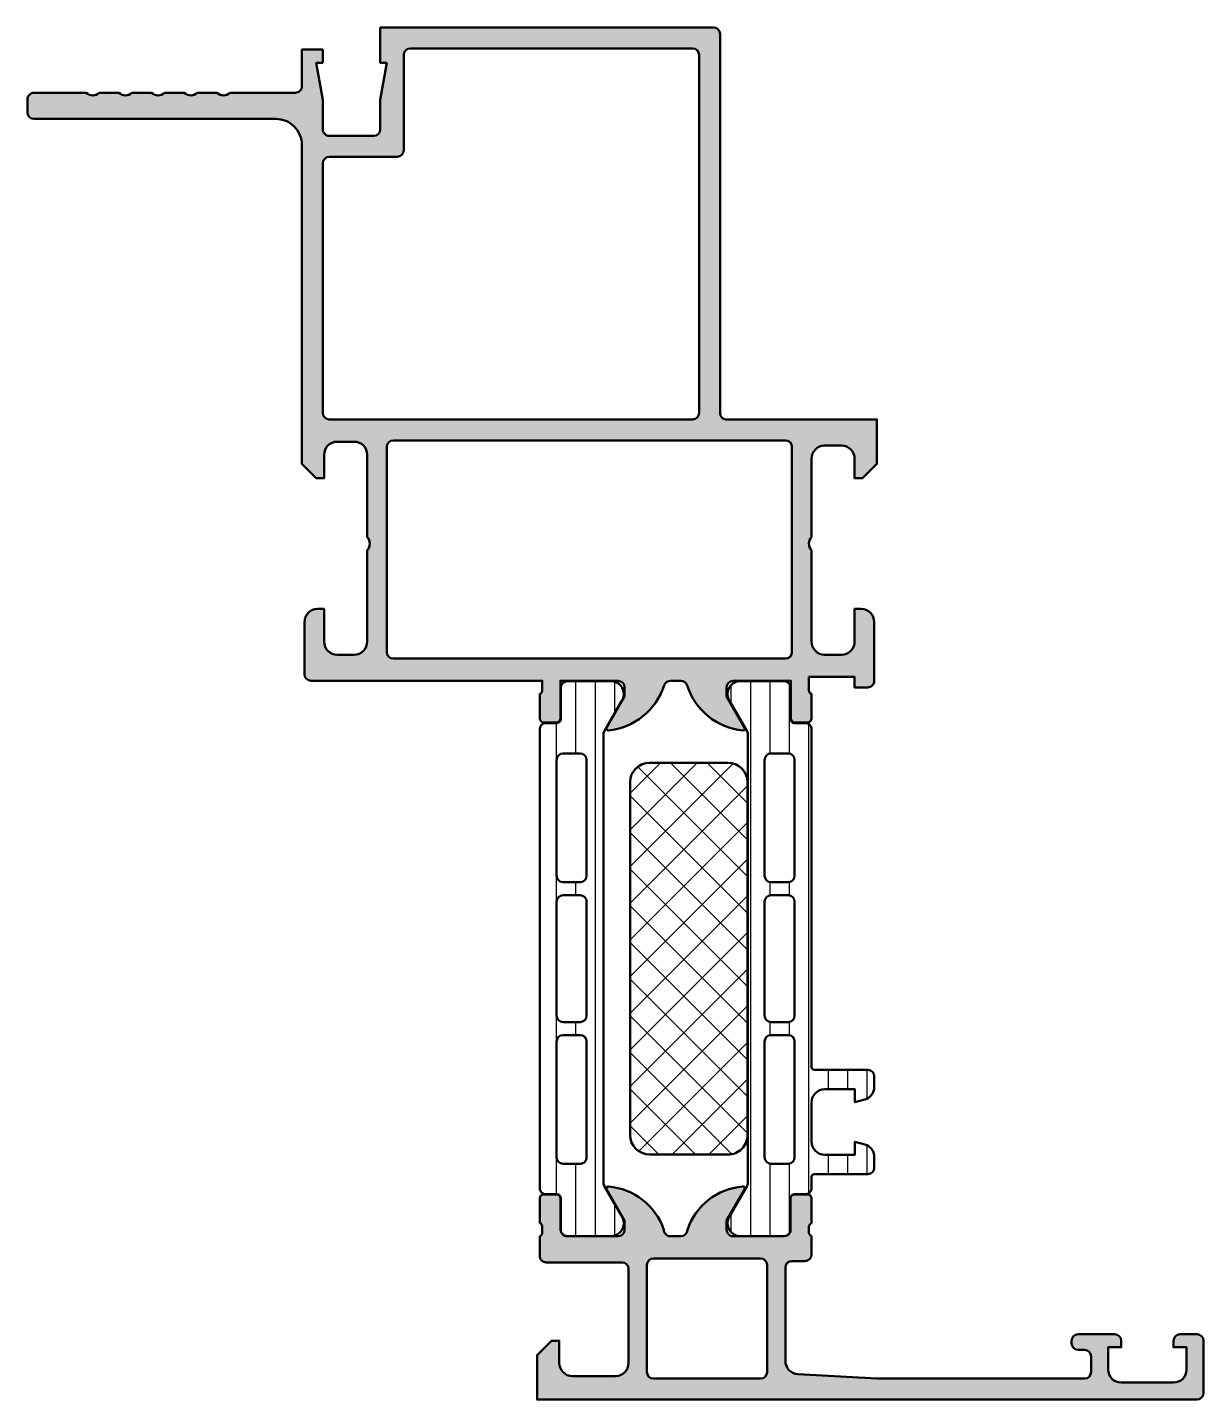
# Model space of a CAD drawing. Extents: x -39 to 51, y 0 to 105.
import ezdxf

# ---------------------------------------------------------------- set-up
doc = ezdxf.new("R2010")
doc.units = 0
for name, color, linetype, lineweight in [('0S-Alu contour', 7, 'Continuous', 50), ('0S-Alu hatch', 252, 'Continuous', 25), ('0S-Plastic contour', 254, 'Continuous', 50), ('0S-Plastic hatch', 253, 'Continuous', 25), ('0S-PT contour', 91, 'Continuous', 50), ('0S-PT hatch', 103, 'Continuous', 25)]:
    doc.layers.add(name, color=color, linetype=linetype, lineweight=lineweight)
pattern_1 = [(90, (0, 0), (-1.4859, 0), [])]

# ---------------------------------------------------------------- blocks, each defined once
blk = doc.blocks.new('389920__6310F05D_83A8_4972_8E63_F7BB10285A62_')
at = {"layer": '0S-Alu hatch'}
h = blk.add_hatch(color=256, dxfattribs=at)
edge = h.paths.add_edge_path()
edge.add_line((-12.0020595232954, 104.9964105685474), (-12.00205952329541, 102.2964105685474))
edge.add_line((-12.00205952329541, 102.2964105685474), (-11.5020595232954, 102.2964105685474))
edge.add_line((-11.5020595232954, 102.2964105685474), (-12.00205952329541, 99.46076965873857))
edge.add_line((-12.00205952329541, 99.46076965873857), (-12.0020595232954, 97.1964105685474))
edge.add_ellipse((-12.50205952329542, 97.1964105685474), major_axis=(-0.5000000000000142, 0), ratio=1, start_angle=90, end_angle=180, ccw=False)
edge.add_line((-12.50205952329542, 96.69641056854739), (-15.90205952329539, 96.6964105685474))
edge.add_ellipse((-15.90205952329539, 97.1964105685474), major_axis=(-0.5, 0), ratio=1, start_angle=0, end_angle=90.0000000000008, ccw=False)
edge.add_line((-16.40205952329539, 97.1964105685474), (-16.40205952329539, 99.4607696587386))
edge.add_line((-16.40205952329539, 99.4607696587386), (-16.90205952329539, 102.2964105685474))
edge.add_line((-16.90205952329539, 102.2964105685474), (-16.40205952329539, 102.2964105685474))
edge.add_line((-16.40205952329539, 102.2964105685474), (-16.40205952329538, 103.2964105685474))
edge.add_line((-16.40205952329538, 103.2964105685474), (-18.00205952329539, 103.2964105685474))
edge.add_line((-18.00205952329539, 103.2964105685474), (-18.00205952329538, 100.4964105685474))
edge.add_ellipse((-18.5020595232954, 100.4964105685474), major_axis=(-0.5000000000000142, 0), ratio=1, start_angle=89.9999999999992, end_angle=180, ccw=False)
edge.add_line((-18.5020595232954, 99.99641056854738), (-23.50205952329534, 99.99641056854735))
edge.add_ellipse((-24.00205952329539, 100.52143752254), major_axis=(-0.7250195186468604, 0), ratio=1, start_angle=46.39865004840931, end_angle=133.6013499515908, ccw=False)
edge.add_line((-24.50205952329544, 99.99641056854735), (-26.0020595232954, 99.9964105685473))
edge.add_ellipse((-26.5020595232954, 100.52143752254), major_axis=(-0.7250195186468056, 0), ratio=1, start_angle=46.39865004840709, end_angle=133.6013499515896, ccw=False)
edge.add_line((-27.00205952329543, 99.99641056854735), (-28.50205952329539, 99.9964105685473))
edge.add_ellipse((-29.00205952329539, 100.52143752254), major_axis=(-0.7250195186468056, 0), ratio=1, start_angle=46.39865004840709, end_angle=133.6013499515896, ccw=False)
edge.add_line((-29.50205952329542, 99.99641056854735), (-31.0020595232954, 99.9964105685473))
edge.add_ellipse((-31.5020595232954, 100.5214375225399), major_axis=(-0.7250195186467849, 0), ratio=1, start_angle=46.39865004840891, end_angle=133.6013499515911, ccw=False)
edge.add_line((-32.0020595232954, 99.9964105685473), (-33.5020595232954, 99.9964105685473))
edge.add_ellipse((-34.0020595232954, 100.5214375225399), major_axis=(-0.7250195186467849, 0), ratio=1, start_angle=46.39865004840891, end_angle=133.6013499515911, ccw=False)
edge.add_line((-34.5020595232954, 99.9964105685473), (-38.50205952329537, 99.9964105685473))
edge.add_arc((-38.50205952329539, 99.49641056854728), 0.5000000000000285, 89.99999999999837, 180)
edge.add_line((-39.00205952329542, 99.49641056854728), (-39.00205952329539, 98.49641056854729))
edge.add_arc((-38.50205952329539, 98.49641056854729), 0.5, 180, 269.9999999999984)
edge.add_line((-38.5020595232954, 97.99641056854728), (-20.00205952329541, 97.99641056854738))
edge.add_ellipse((-20.0020595232954, 95.99641056854736), major_axis=(-2, 0), ratio=1, start_angle=180, end_angle=270.0000000000004, ccw=False)
edge.add_line((-18.00205952329539, 95.99641056854736), (-18.00205952329538, 71.59641056854748))
edge.add_line((-18.00205952329538, 71.59641056854748), (-16.90205952329537, 70.49641056854747))
edge.add_line((-16.90205952329537, 70.49641056854747), (-16.30205952329536, 70.49641056854747))
edge.add_line((-16.30205952329536, 70.49641056854747), (-16.3020595232954, 72.29641056854737))
edge.add_ellipse((-15.3020595232954, 72.2964105685474), major_axis=(-1, 0), ratio=1, start_angle=270, end_angle=360, ccw=False)
edge.add_line((-15.3020595232954, 73.2964105685474), (-14.0020595232954, 73.2964105685474))
edge.add_ellipse((-14.00205952329539, 72.2964105685474), major_axis=(-1, 0), ratio=1, start_angle=180, end_angle=270.0000000000004, ccw=False)
edge.add_line((-13.00205952329539, 72.2964105685474), (-13.00205952329539, 65.99641056854747))
edge.add_ellipse((-13.52705952329539, 65.49641056854747), major_axis=(-0.724999999999999, 0), ratio=1, start_angle=136.3971810272964, end_angle=223.6028189727038, ccw=False)
edge.add_line((-13.00205952329539, 64.99641056854747), (-13.00205952329539, 57.99641056854747))
edge.add_ellipse((-14.00205952329539, 57.99641056854747), major_axis=(-1, 0), ratio=1, start_angle=89.9999999999996, end_angle=180, ccw=False)
edge.add_line((-14.0020595232954, 56.99641056854748), (-15.30205952329539, 56.99641056854748))
edge.add_ellipse((-15.30205952329538, 57.99641056854748), major_axis=(-1, 0), ratio=1, start_angle=0, end_angle=89.9999999999992, ccw=False)
edge.add_line((-16.30205952329538, 57.99641056854748), (-16.30205952329539, 60.49641056854747))
edge.add_line((-16.30205952329539, 60.49641056854747), (-16.80205952329538, 60.49641056854747))
edge.add_arc((-16.80205952329538, 59.49641056854748), 1, 90, 180)
edge.add_line((-17.80205952329539, 59.49641056854748), (-17.80205952329539, 55.49641056854746))
edge.add_arc((-17.30205952329538, 55.49641056854746), 0.5, 180, 270)
edge.add_line((-17.30205952329538, 54.99641056854745), (0.3978671576618318, 54.99641056854745))
edge.add_line((0.3978671576618318, 54.99641056854745), (0.3978671576618318, 54.26962756855595))
edge.add_ellipse((0.1189990620186556, 54.26396690907889), major_axis=(-0.2789255417371578, 0), ratio=1, start_angle=106.42459455535439, end_angle=181.1628700728881, ccw=False)
edge.add_line((0.1978661576618243, 53.99642356855594), (0.1978661576618279, 52.11641256854743))
edge.add_arc((0.4978661576618322, 52.11641256854743), 0.3000000000000043, 180, 270)
edge.add_line((0.4978661576618322, 51.81641256854743), (1.47784047670461, 51.81641256854743))
edge.add_arc((1.47784047670461, 52.11641256854743), 0.2999999999999971, 270, 360)
edge.add_line((1.777840476704607, 52.11641256854743), (1.777840476704614, 54.99641056854745))
edge.add_line((1.777840476704614, 54.99641056854745), (6.197940476704598, 54.99641056854745))
edge.add_ellipse((6.197940476704598, 54.49641056854744), major_axis=(-0.5, 0), ratio=1, start_angle=180, end_angle=270, ccw=False)
edge.add_line((6.697940476704598, 54.49641056854744), (6.697940476704609, 53.79641056854746))
edge.add_line((6.697940476704609, 53.79641056854746), (5.316445019082248, 51.40359024551989))
edge.add_arc((5.436060261352906, 51.33453035319575), 0.1381197846482943, 149.9999999999995, 275.6225775507939)
edge.add_arc((4.95971723553081, 56.17301943039546), 5.000000000000204, 275.6225775507933, 342.2515836439298)
edge.add_ellipse((10.19794047670461, 54.49641056854764), major_axis=(-0.4999999999997994, 0), ratio=1, start_angle=269.9999999999992, end_angle=342.25158364392917, ccw=False)
edge.add_line((10.19794047670462, 54.99641056854744), (10.99794047670461, 54.99641056854745))
edge.add_ellipse((10.99794047670461, 54.49641056854734), major_axis=(-0.5000000000000995, 0), ratio=1, start_angle=197.7484163560701, end_angle=270, ccw=False)
edge.add_arc((16.23616371787843, 56.17301943039517), 4.999999999999914, 197.7484163560702, 264.3774224492059)
edge.add_arc((15.7598206920563, 51.33453035319575), 0.1381197846482954, 264.3774224492034, 390.0000000000001)
edge.add_line((15.87943593432696, 51.40359024551989), (14.49794047670459, 53.79641056854746))
edge.add_line((14.49794047670459, 53.79641056854746), (14.49794047670459, 54.49641056854744))
edge.add_ellipse((14.99794047670459, 54.49641056854744), major_axis=(-0.5, 0), ratio=1, start_angle=270, end_angle=360, ccw=False)
edge.add_line((14.99794047670459, 54.99641056854745), (19.41794047670458, 54.99641056854743))
edge.add_line((19.41794047670458, 54.99641056854743), (19.41794047670459, 52.11641256854744))
edge.add_arc((19.71794047670458, 52.11641256854744), 0.2999999999999971, 180, 270)
edge.add_line((19.71794047670458, 51.81641256854745), (20.69791479574738, 51.81641256854745))
edge.add_arc((20.69791479574738, 52.11641256854744), 0.2999999999999971, 270, 360)
edge.add_line((20.99791479574737, 52.11641256854744), (20.99791479574737, 53.99642356855595))
edge.add_ellipse((21.07678189139055, 54.26396690907889), major_axis=(-0.278925541737153, 0), ratio=1, start_angle=-1.1628700728704757, end_angle=73.57540544464382, ccw=False)
edge.add_line((20.79791379574738, 54.26962756855587), (20.79791379574738, 55.29641056854747))
edge.add_line((20.79791379574738, 55.29641056854747), (24.29794047670463, 55.29641056854749))
edge.add_line((24.29794047670463, 55.29641056854749), (24.29794047670462, 54.49641056854748))
edge.add_line((24.29794047670462, 54.49641056854748), (25.29794047670461, 54.49641056854745))
edge.add_arc((25.29794047670462, 54.99641056854745), 0.4999999999999929, 269.9999999999984, 360)
edge.add_line((25.79794047670461, 54.99641056854745), (25.79794047670461, 59.49641056854748))
edge.add_arc((24.79794047670461, 59.49641056854748), 1.000000000000007, 0, 89.99999999999959)
edge.add_line((24.79794047670461, 60.49641056854748), (24.29794047670462, 60.49641056854747))
edge.add_line((24.29794047670462, 60.49641056854747), (24.29794047670462, 57.99641056854746))
edge.add_ellipse((23.29794047670461, 57.99641056854746), major_axis=(-1, 0), ratio=1, start_angle=90, end_angle=180, ccw=False)
edge.add_line((23.29794047670461, 56.99641056854746), (21.99794047670461, 56.99641056854748))
edge.add_ellipse((21.99794047670462, 57.99641056854747), major_axis=(-1, 0), ratio=1, start_angle=0, end_angle=89.9999999999996, ccw=False)
edge.add_line((20.99794047670462, 57.99641056854747), (20.99794047670461, 64.99641056854747))
edge.add_ellipse((21.52294047670461, 65.49641056854747), major_axis=(-0.724999999999999, 0), ratio=1, start_angle=-43.6028189727038, end_angle=43.60281897270369, ccw=False)
edge.add_line((20.99794047670461, 65.99641056854747), (20.99794047670461, 71.99641056854747))
edge.add_ellipse((21.99794047670462, 71.99641056854747), major_axis=(-1.000000000000007, 0), ratio=1, start_angle=270, end_angle=360, ccw=False)
edge.add_line((21.99794047670462, 72.99641056854747), (23.29794047670461, 72.99641056854747))
edge.add_ellipse((23.29794047670461, 71.99641056854747), major_axis=(-1, 0), ratio=1, start_angle=180, end_angle=269.9999999999996, ccw=False)
edge.add_line((24.29794047670461, 71.99641056854747), (24.29794047670462, 70.49641056854747))
edge.add_line((24.29794047670462, 70.49641056854747), (24.89794047670461, 70.49641056854747))
edge.add_line((24.89794047670461, 70.49641056854747), (25.99794047670461, 71.59641056854748))
edge.add_line((25.99794047670461, 71.59641056854748), (25.99794047670461, 74.99641056854747))
edge.add_line((25.99794047670461, 74.99641056854747), (14.4979404767046, 74.99641056854745))
edge.add_ellipse((14.4979404767046, 75.49641056854743), major_axis=(-0.4999999999999858, 0), ratio=1, start_angle=0, end_angle=90.0000000000004, ccw=False)
edge.add_line((13.99794047670462, 75.49641056854743), (13.9979404767046, 104.4964105685474))
edge.add_arc((13.49794047670461, 104.4964105685474), 0.4999999999999965, 0, 90)
edge.add_line((13.49794047670461, 104.9964105685474), (-12.0020595232954, 104.9964105685474))
edge = h.paths.add_edge_path()
edge.add_arc((-10.70205952329539, 95.5964105685474), 0.4999999999999858, 270, 360)
edge.add_line((-10.20205952329541, 95.5964105685474), (-10.20205952329539, 102.8964105685474))
edge.add_ellipse((-9.702059523295393, 102.8964105685474), major_axis=(-0.5, 0), ratio=1, start_angle=270.0000000000008, end_angle=360, ccw=False)
edge.add_line((-9.7020595232954, 103.3964105685474), (11.89794047670461, 103.3964105685474))
edge.add_ellipse((11.89794047670461, 102.8964105685474), major_axis=(-0.5, 0), ratio=1, start_angle=180, end_angle=270, ccw=False)
edge.add_line((12.39794047670461, 102.8964105685474), (12.39794047670461, 75.49641056854743))
edge.add_ellipse((11.89794047670461, 75.49641056854743), major_axis=(-0.5, 0), ratio=1, start_angle=90, end_angle=180, ccw=False)
edge.add_line((11.89794047670461, 74.99641056854743), (-15.90205952329539, 74.99641056854739))
edge.add_ellipse((-15.90205952329539, 75.49641056854738), major_axis=(-0.5, 0), ratio=1, start_angle=0, end_angle=90, ccw=False)
edge.add_line((-16.40205952329539, 75.49641056854738), (-16.40205952329539, 94.5964105685474))
edge.add_ellipse((-15.90205952329539, 94.5964105685474), major_axis=(-0.5, 0), ratio=1, start_angle=270, end_angle=360, ccw=False)
edge.add_line((-15.90205952329539, 95.09641056854741), (-10.70205952329539, 95.09641056854741))
edge = h.paths.add_edge_path()
edge.add_ellipse((-11.00205952329539, 72.8964105685474), major_axis=(-0.5, 0), ratio=1, start_angle=270, end_angle=360, ccw=False)
edge.add_line((-11.00205952329539, 73.3964105685474), (18.99794047670461, 73.39641056854745))
edge.add_ellipse((18.99794047670461, 72.89641056854745), major_axis=(-0.5, 0), ratio=1, start_angle=180, end_angle=270, ccw=False)
edge.add_line((19.49794047670461, 72.89641056854745), (19.49794047670469, 57.19641056854745))
edge.add_ellipse((18.99794047670467, 57.19641056854745), major_axis=(-0.5000000000000142, 0), ratio=1, start_angle=90.0000000000008, end_angle=180, ccw=False)
edge.add_line((18.99794047670468, 56.69641056854743), (-11.00205952329533, 56.69641056854739))
edge.add_ellipse((-11.00205952329532, 57.1964105685474), major_axis=(-0.5, 0), ratio=1, start_angle=0, end_angle=89.9999999999983, ccw=False)
edge.add_line((-11.50205952329532, 57.19641056854739), (-11.50205952329539, 72.8964105685474))
at = {"layer": '0S-Alu contour', "color": 7}
for points in [[(-12.0020595232954, 104.9964105685474), (-12.00205952329541, 102.2964105685474), (-11.5020595232954, 102.2964105685474), (-12.00205952329541, 99.46076965873857), (-12.0020595232954, 97.1964105685474)], [(13.49794047670461, 104.9964105685474), (-12.0020595232954, 104.9964105685474)], [(13.99794047670462, 75.49641056854743), (13.9979404767046, 104.4964105685474)], [(-16.40205952329539, 97.1964105685474), (-16.40205952329539, 99.4607696587386), (-16.90205952329539, 102.2964105685474), (-16.40205952329539, 102.2964105685474), (-16.40205952329538, 103.2964105685474), (-18.00205952329539, 103.2964105685474), (-18.00205952329538, 100.4964105685474)], [(-9.7020595232954, 103.3964105685474), (11.89794047670461, 103.3964105685474)], [(-10.20205952329541, 95.5964105685474), (-10.20205952329539, 102.8964105685474)], [(12.39794047670461, 102.8964105685474), (12.39794047670461, 75.49641056854743)], [(-34.5020595232954, 99.9964105685473), (-38.50205952329537, 99.9964105685473)], [(-32.0020595232954, 99.9964105685473), (-33.5020595232954, 99.9964105685473)], [(-29.50205952329542, 99.99641056854735), (-31.0020595232954, 99.9964105685473)], [(-27.00205952329543, 99.99641056854735), (-28.50205952329539, 99.9964105685473)], [(-24.50205952329544, 99.99641056854735), (-26.0020595232954, 99.9964105685473)], [(-18.5020595232954, 99.99641056854738), (-23.50205952329534, 99.99641056854735)], [(-39.00205952329542, 99.49641056854728), (-39.00205952329539, 98.49641056854729)], [(-38.5020595232954, 97.99641056854728), (-20.00205952329541, 97.99641056854738)], [(-12.50205952329542, 96.69641056854739), (-15.90205952329539, 96.6964105685474)], [(-18.00205952329539, 95.99641056854736), (-18.00205952329538, 71.59641056854748), (-16.90205952329537, 70.49641056854747), (-16.30205952329536, 70.49641056854747), (-16.3020595232954, 72.29641056854737)], [(-16.40205952329539, 75.49641056854738), (-16.40205952329539, 94.5964105685474)], [(-15.90205952329539, 95.09641056854741), (-10.70205952329539, 95.09641056854741)], [(11.89794047670461, 74.99641056854743), (-15.90205952329539, 74.99641056854739)], [(24.29794047670461, 71.99641056854747), (24.29794047670462, 70.49641056854747), (24.89794047670461, 70.49641056854747), (25.99794047670461, 71.59641056854748), (25.99794047670461, 74.99641056854747), (14.4979404767046, 74.99641056854745)], [(-15.3020595232954, 73.2964105685474), (-14.0020595232954, 73.2964105685474)], [(-11.50205952329532, 57.19641056854739), (-11.50205952329539, 72.8964105685474)], [(-11.00205952329539, 73.3964105685474), (18.99794047670461, 73.39641056854745)], [(19.49794047670461, 72.89641056854745), (19.49794047670469, 57.19641056854745)], [(21.99794047670462, 72.99641056854747), (23.29794047670461, 72.99641056854747)], [(-13.00205952329539, 72.2964105685474), (-13.00205952329539, 65.99641056854747)], [(20.99794047670461, 65.99641056854747), (20.99794047670461, 71.99641056854747)], [(-13.00205952329539, 64.99641056854747), (-13.00205952329539, 57.99641056854747)], [(20.99794047670462, 57.99641056854747), (20.99794047670461, 64.99641056854747)], [(-16.30205952329538, 57.99641056854748), (-16.30205952329539, 60.49641056854747), (-16.80205952329538, 60.49641056854747)], [(24.79794047670461, 60.49641056854748), (24.29794047670462, 60.49641056854747), (24.29794047670462, 57.99641056854746)], [(-17.80205952329539, 59.49641056854748), (-17.80205952329539, 55.49641056854746)], [(25.79794047670461, 54.99641056854745), (25.79794047670461, 59.49641056854748)], [(-14.0020595232954, 56.99641056854748), (-15.30205952329539, 56.99641056854748)], [(23.29794047670461, 56.99641056854746), (21.99794047670461, 56.99641056854748)], [(18.99794047670468, 56.69641056854743), (-11.00205952329533, 56.69641056854739)], [(-17.30205952329538, 54.99641056854745), (0.3978671576618318, 54.99641056854745), (0.3978671576618318, 54.26962756855595)], [(1.777840476704607, 52.11641256854743), (1.777840476704614, 54.99641056854745), (6.197940476704598, 54.99641056854745)], [(10.19794047670462, 54.99641056854744), (10.99794047670461, 54.99641056854745)], [(14.99794047670459, 54.99641056854745), (19.41794047670458, 54.99641056854743), (19.41794047670459, 52.11641256854744)], [(20.79791379574738, 54.26962756855587), (20.79791379574738, 55.29641056854747), (24.29794047670463, 55.29641056854749), (24.29794047670462, 54.49641056854748), (25.29794047670461, 54.49641056854745)], [(0.1978661576618243, 53.99642356855594), (0.1978661576618279, 52.11641256854743)], [(6.697940476704598, 54.49641056854744), (6.697940476704609, 53.79641056854746), (5.316445019082248, 51.40359024551989)], [(15.87943593432696, 51.40359024551989), (14.49794047670459, 53.79641056854746), (14.49794047670459, 54.49641056854744)], [(20.99791479574737, 52.11641256854744), (20.99791479574737, 53.99642356855595)], [(0.4978661576618322, 51.81641256854743), (1.47784047670461, 51.81641256854743)], [(19.71794047670458, 51.81641256854745), (20.69791479574738, 51.81641256854745)]]:
    blk.add_lwpolyline(points, dxfattribs=at)
for centre, radius, start, end in [((13.49794047670461, 104.4964105685474), 0.4999999999999965, 0, 90), ((-38.50205952329539, 99.49641056854728), 0.5000000000000285, 89.99999999999837, 180), ((-38.50205952329539, 98.49641056854729), 0.5, 180, 269.9999999999984), ((-10.70205952329539, 95.5964105685474), 0.4999999999999858, 270, 0), ((-16.80205952329538, 59.49641056854748), 1, 90, 180), ((24.79794047670461, 59.49641056854748), 1.000000000000007, 0, 89.99999999999959), ((-17.30205952329538, 55.49641056854746), 0.5, 180, 270), ((4.95971723553081, 56.17301943039546), 5.000000000000204, 275.6225775507933, 342.2515836439298), ((16.23616371787843, 56.17301943039517), 4.999999999999914, 197.7484163560702, 264.3774224492059), ((25.29794047670462, 54.99641056854745), 0.4999999999999929, 269.9999999999984, 0), ((0.4978661576618322, 52.11641256854743), 0.3000000000000043, 180, 270), ((1.47784047670461, 52.11641256854743), 0.2999999999999971, 270, 0), ((19.71794047670458, 52.11641256854744), 0.2999999999999971, 180, 270), ((20.69791479574738, 52.11641256854744), 0.2999999999999971, 270, 0), ((5.436060261352906, 51.33453035319575), 0.1381197846482943, 149.9999999999995, 275.6225775507939), ((15.7598206920563, 51.33453035319575), 0.1381197846482954, 264.3774224492034, 30.00000000000008)]:
    blk.add_arc(centre, radius, start, end, dxfattribs=at)
at = {"layer": '0S-Alu contour', "color": 7, "extrusion": (0, 0, -1)}
for centre, radius, start, end in [((9.702059523295393, 102.8964105685474), 0.5, 0, 89.9999999999992), ((-11.89794047670461, 102.8964105685474), 0.5, 90, 180), ((34.0020595232954, 100.5214375225399), 0.7250195186467849, 226.3986500484089, 313.6013499515911), ((31.5020595232954, 100.5214375225399), 0.7250195186467849, 226.3986500484089, 313.6013499515912), ((29.00205952329539, 100.52143752254), 0.7250195186468056, 226.3986500484105, 313.6013499515929), ((26.5020595232954, 100.52143752254), 0.7250195186468056, 226.3986500484105, 313.6013499515929), ((24.00205952329539, 100.52143752254), 0.7250195186468604, 226.3986500484092, 313.6013499515907), ((18.5020595232954, 100.4964105685474), 0.5000000000000142, 180, 270.0000000000008), ((20.0020595232954, 95.99641056854736), 2, 89.99999999999959, 180), ((15.90205952329539, 97.1964105685474), 0.5, 269.9999999999992, 0), ((12.50205952329542, 97.1964105685474), 0.5000000000000142, 180, 270), ((15.90205952329539, 94.5964105685474), 0.5, 0, 90), ((15.90205952329539, 75.49641056854738), 0.5, 270, 0), ((-11.89794047670461, 75.49641056854743), 0.5, 180, 270), ((-14.4979404767046, 75.49641056854743), 0.4999999999999858, 269.9999999999996, 0), ((15.3020595232954, 72.2964105685474), 1, 0, 90), ((14.00205952329539, 72.2964105685474), 1, 89.99999999999959, 180), ((11.00205952329539, 72.8964105685474), 0.5, 0, 90), ((-18.99794047670461, 72.89641056854745), 0.5, 90, 180), ((-21.99794047670462, 71.99641056854747), 1.000000000000007, 0, 90), ((-23.29794047670461, 71.99641056854747), 1, 90.0000000000004, 180), ((13.52705952329539, 65.49641056854747), 0.724999999999999, 136.3971810272962, 223.6028189727037), ((-21.52294047670461, 65.49641056854747), 0.724999999999999, 316.3971810272963, 43.60281897270371), ((15.30205952329538, 57.99641056854748), 1, 270.0000000000008, 0), ((14.00205952329539, 57.99641056854747), 1, 180, 270.0000000000004), ((-21.99794047670462, 57.99641056854747), 1, 270.0000000000004, 0), ((-23.29794047670461, 57.99641056854746), 1, 180, 270), ((11.00205952329532, 57.1964105685474), 0.5, 270.0000000000017, 0), ((-18.99794047670467, 57.19641056854745), 0.5000000000000142, 180, 269.9999999999992), ((-6.197940476704598, 54.49641056854744), 0.5, 90, 180), ((-10.19794047670461, 54.49641056854764), 0.4999999999997994, 17.74841635607083, 90.00000000000081), ((-10.99794047670461, 54.49641056854734), 0.5000000000000995, 90, 162.2515836439299), ((-14.99794047670459, 54.49641056854744), 0.5, 0, 90), ((-0.1189990620186556, 54.26396690907889), 0.2789255417371578, 178.8371299271119, 253.5754054446456), ((-21.07678189139055, 54.26396690907889), 0.2789255417371531, 286.4245945553562, 1.162870072870552)]:
    blk.add_arc(centre, radius, start, end, dxfattribs=at)
blk = doc.blocks.new('284025__4E5A8C87_F294_4B01_8BBA_7FF5F19BC7FE___4830D04F_9C9E_4D87_B4F3_BFE32CBFCDA4_')
at = {"layer": '0S-Plastic hatch'}
h = blk.add_hatch(dxfattribs=at)
h.set_pattern_fill('ANSI31', color=256, scale=0.4680000000000001, angle=45, style=0)
h.set_pattern_definition(pattern_1)
edge = h.paths.add_edge_path()
edge.add_line((0.2016891372222389, 51.27870620535024), (0.2028018267110454, 16.19620749584782))
edge.add_arc((0.6927991475625852, 16.19622303678386), 0.4899973210979909, 180.0018172140356, 270.0020240776157)
edge.add_line((0.6928164576091121, 15.70622571599162), (1.503151184500694, 15.70625434253963))
edge.add_ellipse((1.503162135814491, 15.39625434273307), major_axis=(-0.3099999999999945, 0), ratio=1, start_angle=179.9941504550482, end_angle=270.0020240776156, ccw=False)
edge.add_line((1.813162134198898, 15.39622269364885), (1.81291711735124, 12.9963323123395))
edge.add_arc((2.302913092233893, 12.99628228619244), 0.4899959774363634, 179.9941503865113, 270.0020872368564)
edge.add_line((2.302930942373503, 12.50628630908121), (5.778757972762367, 12.50641293052435))
edge.add_arc((5.637128837037082, 13.48622587612143), 0.98999607092448, 278.2249715963268, 392.7428322862679)
edge.add_line((6.469821147841445, 14.0216843114581), (5.151149400575892, 16.30550004795744))
edge.add_ellipse((5.592813135052978, 16.56051601931573), major_axis=(-0.5100000000000566, 0), ratio=1, start_angle=0.001811743284520162, end_angle=30.002071897230792, ccw=False)
edge.add_line((5.082813135307891, 16.56049989266373), (5.081726822914692, 50.91476760272575))
edge.add_ellipse((5.591726822659737, 50.91478372937776), major_axis=(-0.5100000000000141, 0), ratio=1, start_angle=-29.997921301459087, end_angle=0.001811743284520162, ccw=False)
edge.add_line((5.150044615586248, 51.16976770525606), (6.468550916212237, 53.45367896240407))
edge.add_arc((5.635819818147332, 53.98907707480411), 0.9899960709244826, 327.2613183094987, 441.7791788785343)
edge.add_line((5.777377976388391, 54.96890027736736), (2.301550739736722, 54.96877365593064))
edge.add_arc((2.301868011240738, 54.47877767881022), 0.4899960798367654, 90.0370989078447, 180)
edge.add_line((1.811871931403973, 54.47877767881023), (1.8119914927661, 52.07876381491818))
edge.add_ellipse((1.501990801633997, 52.0787483848584), major_axis=(-0.3100006915161132, 0), ratio=1, start_angle=90.00202407655502, end_angle=180.0028518560098, ccw=False)
edge.add_line((1.502001752966485, 51.76874769353572), (0.6916691480362687, 51.76871906707846))
edge.add_arc((0.6916864580737255, 51.27872174628627), 0.4899973210979388, 90.0020240765551, 180.0018172140356)
edge = h.paths.add_edge_path()
edge.add_line((3.786840814973214, 48.93761969783204), (3.786840814986458, 40.08763742078009))
edge.add_ellipse((3.286844454329891, 40.08763742078009), major_axis=(-0.4999963606565672, 0), ratio=1, start_angle=90, end_angle=180, ccw=False)
edge.add_line((3.286844454329891, 39.58764106012353), (1.986830135903403, 39.58764105986212))
edge.add_ellipse((1.986830135908494, 40.08764106194973), major_axis=(-0.5000000020876243, 0), ratio=1, start_angle=0, end_angle=89.99999999941662, ccw=False)
edge.add_line((1.48683013382087, 40.08764106013162), (1.48683013382087, 48.93765021541017))
edge.add_ellipse((1.9868148750318, 48.93765021541017), major_axis=(-0.4999847412109304, 0), ratio=1, start_angle=270, end_angle=360, ccw=False)
edge.add_line((1.9868148750318, 49.4376349566211), (3.286825556184158, 49.4376349566211))
edge.add_ellipse((3.286825556184158, 48.93761969783204), major_axis=(-0.5000152587890554, 0), ratio=1, start_angle=180, end_angle=270, ccw=False)
edge = h.paths.add_edge_path()
edge.add_line((3.786840814973214, 38.08764106013158), (3.786840814973214, 29.38763495662111))
edge.add_ellipse((3.286840814973199, 29.38763495662111), major_axis=(-0.5000000000000142, 0), ratio=1, start_angle=90, end_angle=180, ccw=False)
edge.add_line((3.286840814973199, 28.88763495662109), (1.986830133820856, 28.88763495662109))
edge.add_ellipse((1.986830133820856, 29.38763495662109), major_axis=(-0.5, 0), ratio=1, start_angle=0, end_angle=90, ccw=False)
edge.add_line((1.486830133820856, 29.3876349566211), (1.48683013382087, 38.08764106013678))
edge.add_ellipse((1.98683013382087, 38.08764106013678), major_axis=(-0.5, 0), ratio=1, start_angle=270, end_angle=360, ccw=False)
edge.add_line((1.98683013382087, 38.58764106013678), (3.286840814973224, 38.58764106013678))
edge.add_ellipse((3.286840814973228, 38.08764106013679), major_axis=(-0.4999999999999858, 0), ratio=1, start_angle=180, end_angle=270.0000000000004, ccw=False)
edge = h.paths.add_edge_path()
edge.add_line((3.78684081497607, 27.38763859667629), (3.78684081497607, 18.53763742147786))
edge.add_ellipse((3.286844454319446, 18.53763742147861), major_axis=(-0.499996360656624, 0), ratio=1, start_angle=89.9995829574155, end_angle=180, ccw=False)
edge.add_line((3.286840814962825, 18.03764106083523), (1.986830135898099, 18.03764106056057))
edge.add_ellipse((1.986830135898102, 18.53764106264819), major_axis=(-0.5000000020876172, 0), ratio=1, start_angle=0, end_angle=89.9999999999996, ccw=False)
edge.add_line((1.486830133810485, 18.5376410626482), (1.486830133810482, 27.38763495543689))
edge.add_ellipse((1.986830135967789, 27.38763495543689), major_axis=(-0.5000000021573073, 0), ratio=1, start_angle=270.0000000000008, end_angle=360, ccw=False)
edge.add_line((1.986830135967782, 27.8876349575942), (3.286844454425189, 27.8876349573328))
edge.add_ellipse((3.28684445431956, 27.38763859667629), major_axis=(-0.4999963606565104, 0), ratio=1, start_angle=180, end_angle=269.9999999878957, ccw=False)
at = {"layer": '0S-Alu contour', "color": 7}
for points in [[(1.9868148750318, 49.4376349566211), (3.286825556184158, 49.4376349566211)], [(1.48683013382087, 40.08764106013162), (1.48683013382087, 48.93765021541017)], [(3.786840814973214, 48.93761969783204), (3.786840814986458, 40.08763742078009)], [(3.286844454329891, 39.58764106012353), (1.986830135903403, 39.58764105986212)], [(1.486830133820856, 29.3876349566211), (1.48683013382087, 38.08764106013678)], [(1.98683013382087, 38.58764106013678), (3.286840814973224, 38.58764106013678)], [(3.786840814973214, 38.08764106013158), (3.786840814973214, 29.38763495662111)], [(3.286840814973199, 28.88763495662109), (1.986830133820856, 28.88763495662109)], [(1.486830133810485, 18.5376410626482), (1.486830133810482, 27.38763495543689)], [(1.986830135967782, 27.8876349575942), (3.286844454425189, 27.8876349573328)], [(3.78684081497607, 27.38763859667629), (3.78684081497607, 18.53763742147786)], [(3.286840814962825, 18.03764106083523), (1.986830135898099, 18.03764106056057)]]:
    blk.add_lwpolyline(points, dxfattribs=at)
at = {"layer": '0S-Alu contour', "color": 7, "extrusion": (0, 0, -1)}
for centre, radius, start, end in [((-1.9868148750318, 48.93765021541017), 0.4999847412109304, 0, 90), ((-3.286825556184158, 48.93761969783204), 0.5000152587890554, 90, 180), ((-1.986830135908494, 40.08764106194973), 0.5000000020876243, 270.0000000005834, 0), ((-3.286844454329891, 40.08763742078009), 0.4999963606565672, 180, 270), ((-1.98683013382087, 38.08764106013678), 0.5, 0, 90), ((-3.286840814973228, 38.08764106013679), 0.4999999999999858, 89.99999999999959, 180), ((-1.986830133820856, 29.38763495662109), 0.5, 270, 0), ((-3.286840814973199, 29.38763495662111), 0.5000000000000142, 180, 270), ((-1.986830135967789, 27.38763495543689), 0.5000000021573073, 0, 89.9999999999992), ((-3.28684445431956, 27.38763859667629), 0.4999963606565104, 90.0000000121043, 180), ((-1.986830135898102, 18.53764106264819), 0.5000000020876172, 270.0000000000004, 0), ((-3.286844454319446, 18.53763742147861), 0.499996360656624, 180, 270.0004170425845)]:
    blk.add_arc(centre, radius, start, end, dxfattribs=at)
at = {"layer": '0S-Plastic contour', "color": 7}
for points in [[(5.777377976388391, 54.96890027736736), (2.301550739736722, 54.96877365593064)], [(1.811871931403973, 54.47877767881023), (1.8119914927661, 52.07876381491818)], [(5.150044615586248, 51.16976770525606), (6.468550916212237, 53.45367896240407)], [(1.502001752966485, 51.76874769353572), (0.6916691480362687, 51.76871906707846)], [(0.2016891372222389, 51.27870620535024), (0.2028018267110454, 16.19620749584782)], [(5.082813135307891, 16.56049989266373), (5.081726822914692, 50.91476760272575)], [(6.469821147841445, 14.0216843114581), (5.151149400575892, 16.30550004795744)], [(0.6928164576091121, 15.70622571599162), (1.503151184500694, 15.70625434253963)], [(1.813162134198898, 15.39622269364885), (1.81291711735124, 12.9963323123395)], [(2.302930942373503, 12.50628630908121), (5.778757972762367, 12.50641293052435)]]:
    blk.add_lwpolyline(points, dxfattribs=at)
for centre, radius, start, end in [((2.301868011240738, 54.47877767881022), 0.4899960798367654, 90.0370989078447, 180), ((5.635819818147332, 53.98907707480411), 0.9899960709244826, 327.2613183094987, 81.77917887853425), ((0.6916864580737255, 51.27872174628627), 0.4899973210979388, 90.0020240765551, 180.0018172140356), ((0.6927991475625852, 16.19622303678386), 0.4899973210979909, 180.0018172140356, 270.0020240776157), ((5.637128837037082, 13.48622587612143), 0.98999607092448, 278.2249715963268, 32.74283228626791), ((2.302913092233893, 12.99628228619244), 0.4899959774363634, 179.9941503865113, 270.0020872368564)]:
    blk.add_arc(centre, radius, start, end, dxfattribs=at)
at = {"layer": '0S-Plastic contour', "color": 7, "extrusion": (0, 0, -1)}
for centre, radius, start, end in [((-1.501990801633997, 52.0787483848584), 0.3100006915161132, 179.9971481439902, 269.997975923445), ((-5.591726822659737, 50.91478372937776), 0.5100000000000141, 359.9981882567155, 29.99792130145906), ((-5.592813135052978, 16.56051601931573), 0.5100000000000566, 329.9979281027692, 359.9981882567155), ((-1.503162135814491, 15.39625434273307), 0.3099999999999945, 89.99797592238443, 180.0058495449519)]:
    blk.add_arc(centre, radius, start, end, dxfattribs=at)
blk = doc.blocks.new('197610__50A26ED5_9233_4006_A4A6_EAF7B9A346DA_')
at = {"layer": '0S-PT hatch'}
h = blk.add_hatch(dxfattribs=at)
h.set_pattern_fill('ANSI37', color=256, scale=0.625, angle=90, style=0)
h.set_pattern_definition([(135, (0, 0), (-1.403165018917055, -1.403165018917055), []), (225, (0, 0), (1.403165018917055, -1.403165018917055), [])])
edge = h.paths.add_edge_path()
edge.add_arc((8.607651513350554, 47.23752933371023), 1.489999999999994, 90.00000000000014, 180)
edge.add_line((7.117651513350558, 47.23752933371023), (7.117651513350548, 20.23752933371023))
edge.add_arc((8.607651513350547, 20.23752933371023), 1.489999999999998, 180, 270)
edge.add_line((8.607651513350547, 18.74752933371023), (14.60765151335055, 18.74752933371022))
edge.add_arc((14.60765151335055, 20.23752933371023), 1.490000000000001, 269.9999999999998, 360)
edge.add_line((16.09765151335055, 20.23752933371023), (16.09765151335055, 47.23752933371023))
edge.add_arc((14.60765151335055, 47.23752933371023), 1.490000000000001, 0, 90)
edge.add_line((14.60765151335055, 48.72752933371023), (8.60765151335055, 48.72752933371022))
at = {"layer": '0S-PT contour', "color": 7}
for points in [[(14.60765151335055, 48.72752933371023), (8.60765151335055, 48.72752933371022)], [(7.117651513350558, 47.23752933371023), (7.117651513350548, 20.23752933371023)], [(16.09765151335055, 20.23752933371023), (16.09765151335055, 47.23752933371023)], [(8.607651513350547, 18.74752933371023), (14.60765151335055, 18.74752933371022)]]:
    blk.add_lwpolyline(points, dxfattribs=at)
for centre, radius, start, end in [((8.607651513350554, 47.23752933371023), 1.489999999999994, 90.00000000000014, 180), ((14.60765151335055, 47.23752933371023), 1.490000000000001, 0, 90), ((8.607651513350547, 20.23752933371023), 1.489999999999998, 180, 270), ((14.60765151335055, 20.23752933371023), 1.490000000000001, 269.9999999999998, 0)]:
    blk.add_arc(centre, radius, start, end, dxfattribs=at)
blk = doc.blocks.new('284025__133138A4_FBCA_49A3_B295_D53D2462C3D0___5AFF0803_789E_4DED_B4EC_BBE71AC9AB33_')
at = {"layer": '0S-Plastic hatch'}
h = blk.add_hatch(dxfattribs=at)
h.set_pattern_fill('ANSI31', color=256, scale=0.4680000000000001, angle=45, style=0)
h.set_pattern_definition(pattern_1)
edge = h.paths.add_edge_path()
edge.add_line((20.99982580826493, 51.27893849550129), (20.99984872967341, 25.43748701205242))
edge.add_arc((21.21398759520703, 25.44170548154002), 0.2141804127758806, 181.12856317847, 269.5263980094748)
edge.add_line((21.21221721847812, 25.22753238569676), (25.31225904230005, 25.22753238569676))
edge.add_ellipse((25.31225904230005, 24.73753238569682), major_axis=(-0.4899999999999451, 0), ratio=1, start_angle=180, end_angle=270, ccw=False)
edge.add_line((25.80225904229999, 24.73753238569681), (25.80225904229999, 23.90678316230917))
edge.add_ellipse((24.81225904229992, 23.90678316230918), major_axis=(-0.990000000000073, 0), ratio=1, start_angle=104.99999999906629, end_angle=180, ccw=False)
edge.add_line((25.06848989693585, 22.95051659427875), (24.32225904230005, 22.75056463942494))
edge.add_line((24.32225904230005, 22.75056463942494), (24.32225904230005, 23.74753238569675))
edge.add_line((24.32225904230005, 23.74753238569675), (22.0122505533428, 23.74753238569675))
edge.add_arc((22.01396807615273, 22.73340641301915), 1.014127427074075, 90.09703598644707, 179.7712764185794)
edge.add_line((20.99984872958502, 22.73745477823978), (20.99984872958501, 19.73753603729539))
edge.add_arc((22.01396828803291, 19.74165886989838), 1.014127938958019, 180.2329307273856, 269.9029520326035)
edge.add_line((22.0122505522951, 18.72753238569674), (24.32225904230004, 18.72753238569675))
edge.add_line((24.32225904230004, 18.72753238569675), (24.32225904230016, 19.724500131968))
edge.add_line((24.32225904230016, 19.724500131968), (25.06848989697127, 19.52454817707513))
edge.add_ellipse((24.81225904230013, 18.56828160905478), major_axis=(-0.9899999999994602, 0), ratio=1, start_angle=180, end_angle=254.9999999988143, ccw=False)
edge.add_line((25.80225904229959, 18.56828160905532), (25.80225904230005, 17.73753238569701))
edge.add_ellipse((25.31225904230005, 17.73753238569674), major_axis=(-0.490000000000002, 0), ratio=1, start_angle=90, end_angle=180, ccw=False)
edge.add_line((25.31225904230005, 17.24753238569674), (21.21225904231168, 17.24753238569675))
edge.add_arc((21.21225904231168, 17.03753238569676), 0.2099999999999866, 90, 179.9978320064421)
edge.add_line((21.00225904246203, 17.03754033180835), (21.00093849693144, 16.19646774233916))
edge.add_ellipse((20.51094117665601, 16.19643935136615), major_axis=(-0.4899973210979371, 0), ratio=1, start_angle=90.00202407691069, end_angle=180.0033197792419, ccw=False)
edge.add_line((20.51095848669651, 15.70644203057397), (19.70062519014968, 15.70641340409148))
edge.add_arc((19.70063614147488, 15.39641340426973), 0.3100000000151863, 90.00202407972326, 180.0100000379598)
edge.add_line((19.3906361461813, 15.39635929885777), (19.39105501483661, 12.99646894015959))
edge.add_ellipse((18.90105904485429, 12.99638341884218), major_axis=(-0.4899959774455445, 0), ratio=1, start_angle=90.002087236752, end_angle=180.0100001036724, ccw=False)
edge.add_line((18.901076894993, 12.50638744172177), (15.42524965834134, 12.50626082028504))
edge.add_ellipse((15.56680781658239, 13.48608402284829), major_axis=(-0.9899960709244803, 0), ratio=1, start_angle=-32.7386816905057, end_angle=81.77917887853448, ccw=False)
edge.add_line((14.73407671851753, 14.0214821352484), (16.05258301914349, 16.30539339239637))
edge.add_arc((15.61090081207001, 16.56037736827466), 0.5100000000000039, 330.0020786985414, 360.0018117432845)
edge.add_line((16.12090081181504, 16.56039349492661), (16.11981449942183, 50.91466120498876))
edge.add_arc((15.60981449967675, 50.91464507833667), 0.5100000000000532, 0.001811743284502, 30.00207189723108)
edge.add_line((16.05147823415383, 51.16966104969496), (14.73280648688829, 53.45347678619426))
edge.add_ellipse((15.56549879769264, 53.98893522153097), major_axis=(-0.9899960709244853, 0), ratio=1, start_angle=-81.77502840367163, end_angle=32.742832286270016, ccw=False)
edge.add_line((15.42386966196733, 54.96874816712804), (18.8996966923479, 54.96887478857118))
edge.add_ellipse((18.899715207674, 54.47887947659446), major_axis=(-0.4899953123265374, 0), ratio=1, start_angle=180.0018506015963, end_angle=270.0021650207985, ccw=False)
edge.add_line((19.38971051974495, 54.47889530299666), (19.38946549911858, 52.07889552647835))
edge.add_arc((19.69946549891522, 52.07890675491934), 0.3099999999999963, 180.0020752975473, 270.0020240776064)
edge.add_line((19.69947645022897, 51.76890675511277), (20.50981117712661, 51.76893538166075))
edge.add_ellipse((20.50982848716719, 51.27893806086857), major_axis=(-0.4899973210979318, 0), ratio=1, start_angle=180.0000508192582, end_angle=270.0020240769207, ccw=False)
edge = h.paths.add_edge_path()
edge.add_arc((19.20768622603741, 18.53751088224224), 0.4999847412109304, 270, 360)
edge.add_line((19.70767096724834, 18.53751088224224), (19.70767096724834, 27.38752003570268))
edge.add_arc((19.20767096516072, 27.38752003570268), 0.5000000020876172, 0, 89.9999999994162)
edge.add_line((19.20767096516581, 27.8875200377903), (17.90765664673932, 27.88752003752888))
edge.add_arc((17.90765664673932, 27.38752367687232), 0.4999963606565672, 90, 180)
edge.add_line((17.40766028608275, 27.38752367687232), (17.40766028609599, 18.53754139982556))
edge.add_arc((17.90767554488505, 18.53754139982038), 0.5000152587890625, 180, 269.9999999999992)
edge.add_line((17.90767554488505, 18.03752614103131), (19.20768622603741, 18.03752614103131))
edge = h.paths.add_edge_path()
edge.add_line((19.70767096725873, 40.08752614221552), (19.70767096725872, 48.93752003500421))
edge.add_arc((19.20767096517109, 48.93752003500421), 0.5000000020876314, 0, 90)
edge.add_line((19.20767096517109, 49.43752003709184), (17.90766028610637, 49.43752003681718))
edge.add_arc((17.90765664674974, 48.93752367617381), 0.4999963606566104, 89.99958295741548, 180)
edge.add_line((17.40766028609314, 48.93752367617456), (17.40766028609314, 40.0875225009761))
edge.add_arc((17.90765664674965, 40.0875225009761), 0.4999963606565104, 180, 269.9999999878941)
edge.add_line((17.907656646644, 39.5875261403196), (19.20767096510143, 39.58752614005821))
edge.add_arc((19.20767096510142, 40.08752614221552), 0.5000000021573073, 270.0000000000008, 360)
edge = h.paths.add_edge_path()
edge.add_line((19.70767096724834, 29.38752003751563), (19.70767096724836, 38.08752614103132))
edge.add_arc((19.20767096724835, 38.08752614103133), 0.5000000000000071, 0, 90)
edge.add_line((19.20767096724835, 38.58752614103133), (17.907660286096, 38.58752614103131))
edge.add_arc((17.907660286096, 38.0875261410313), 0.5000000000000142, 90.00000000000081, 180)
edge.add_line((17.40766028609599, 38.0875261410313), (17.407660286096, 29.38752003751563))
edge.add_arc((17.90766028609599, 29.38752003751563), 0.4999999999999929, 180, 269.9999999999992)
edge.add_line((17.90766028609598, 28.88752003751564), (19.20767096724834, 28.88752003751564))
edge.add_arc((19.20767096724834, 29.38752003751563), 0.5, 270, 360)
at = {"layer": '0S-Alu contour', "color": 7}
for points in [[(19.20767096517109, 49.43752003709184), (17.90766028610637, 49.43752003681718)], [(17.40766028609314, 48.93752367617456), (17.40766028609314, 40.0875225009761)], [(19.70767096725873, 40.08752614221552), (19.70767096725872, 48.93752003500421)], [(17.907656646644, 39.5875261403196), (19.20767096510143, 39.58752614005821)], [(17.40766028609599, 38.0875261410313), (17.407660286096, 29.38752003751563)], [(19.20767096724835, 38.58752614103133), (17.907660286096, 38.58752614103131)], [(19.70767096724834, 29.38752003751563), (19.70767096724836, 38.08752614103132)], [(17.90766028609598, 28.88752003751564), (19.20767096724834, 28.88752003751564)], [(17.40766028608275, 27.38752367687232), (17.40766028609599, 18.53754139982556)], [(19.20767096516581, 27.8875200377903), (17.90765664673932, 27.88752003752888)], [(19.70767096724834, 18.53751088224224), (19.70767096724834, 27.38752003570268)], [(17.90767554488505, 18.03752614103131), (19.20768622603741, 18.03752614103131)]]:
    blk.add_lwpolyline(points, dxfattribs=at)
for centre, radius, start, end in [((17.90765664674974, 48.93752367617381), 0.4999963606566104, 89.99958295741548, 180), ((19.20767096517109, 48.93752003500421), 0.5000000020876314, 0, 90), ((17.90765664674965, 40.0875225009761), 0.4999963606565104, 180, 269.9999999878941), ((19.20767096510142, 40.08752614221552), 0.5000000021573073, 270.0000000000008, 0), ((17.907660286096, 38.0875261410313), 0.5000000000000142, 90.00000000000081, 180), ((19.20767096724835, 38.08752614103133), 0.5000000000000071, 0, 90), ((17.90766028609599, 29.38752003751563), 0.4999999999999929, 180, 269.9999999999992), ((19.20767096724834, 29.38752003751563), 0.5, 270, 0), ((17.90765664673932, 27.38752367687232), 0.4999963606565672, 90, 180), ((19.20767096516072, 27.38752003570268), 0.5000000020876172, 0, 89.9999999994162), ((17.90767554488505, 18.53754139982038), 0.5000152587890625, 180, 269.9999999999992), ((19.20768622603741, 18.53751088224224), 0.4999847412109304, 270, 0)]:
    blk.add_arc(centre, radius, start, end, dxfattribs=at)
at = {"layer": '0S-Plastic contour', "color": 7}
for points in [[(15.42386966196733, 54.96874816712804), (18.8996966923479, 54.96887478857118)], [(19.38971051974495, 54.47889530299666), (19.38946549911858, 52.07889552647835)], [(16.05147823415383, 51.16966104969496), (14.73280648688829, 53.45347678619426)], [(19.69947645022897, 51.76890675511277), (20.50981117712661, 51.76893538166075)], [(16.12090081181504, 16.56039349492661), (16.11981449942183, 50.91466120498876)], [(20.99982580826493, 51.27893849550129), (20.99984872967341, 25.43748701205242)], [(21.21221721847812, 25.22753238569676), (25.31225904230005, 25.22753238569676)], [(25.80225904229999, 24.73753238569681), (25.80225904229999, 23.90678316230917)], [(25.06848989693585, 22.95051659427875), (24.32225904230005, 22.75056463942494), (24.32225904230005, 23.74753238569675), (22.0122505533428, 23.74753238569675)], [(20.99984872958502, 22.73745477823978), (20.99984872958501, 19.73753603729539)], [(22.0122505522951, 18.72753238569674), (24.32225904230004, 18.72753238569675), (24.32225904230016, 19.724500131968), (25.06848989697127, 19.52454817707513)], [(25.80225904229959, 18.56828160905532), (25.80225904230005, 17.73753238569701)], [(21.00225904246203, 17.03754033180835), (21.00093849693144, 16.19646774233916)], [(25.31225904230005, 17.24753238569674), (21.21225904231168, 17.24753238569675)], [(14.73407671851753, 14.0214821352484), (16.05258301914349, 16.30539339239637)], [(19.3906361461813, 15.39635929885777), (19.39105501483661, 12.99646894015959)], [(20.51095848669651, 15.70644203057397), (19.70062519014968, 15.70641340409148)], [(18.901076894993, 12.50638744172177), (15.42524965834134, 12.50626082028504)]]:
    blk.add_lwpolyline(points, dxfattribs=at)
at = {"layer": '0S-Plastic contour', "color": 7, "extrusion": (0, 0, -1)}
for centre, radius, start, end in [((-15.56549879769264, 53.98893522153097), 0.9899960709244853, 327.25716771373, 81.77502840367177), ((-18.899715207674, 54.47887947659446), 0.4899953123265374, 89.99783497920153, 179.9981493984037), ((-20.50982848716719, 51.27893806086857), 0.4899973210979318, 89.99797592307932, 179.9999491807418), ((-25.31225904230005, 24.73753238569682), 0.4899999999999452, 90, 180), ((-24.81225904229992, 23.90678316230918), 0.990000000000073, 180, 255.0000000009337), ((-24.81225904230013, 18.56828160905478), 0.9899999999994602, 105.0000000011857, 180), ((-25.31225904230005, 17.73753238569674), 0.490000000000002, 180, 270), ((-20.51094117665601, 16.19643935136615), 0.4899973210979371, 179.9966802207581, 269.9979759230893), ((-15.56680781658239, 13.48608402284829), 0.9899960709244803, 278.2208211214655, 32.73868169050577), ((-18.90105904485429, 12.99638341884218), 0.4899959774455445, 179.9899998963276, 269.997912763248)]:
    blk.add_arc(centre, radius, start, end, dxfattribs=at)
at = {"layer": '0S-Plastic contour', "color": 7}
for centre, radius, start, end in [((19.69946549891522, 52.07890675491934), 0.3099999999999963, 180.0020752975473, 270.0020240776064), ((15.60981449967675, 50.91464507833667), 0.5100000000000532, 0.001811743284502, 30.00207189723108), ((21.21398759520703, 25.44170548154002), 0.2141804127758806, 181.12856317847, 269.5263980094748), ((22.01396807615273, 22.73340641301915), 1.014127427074075, 90.09703598644707, 179.7712764185794), ((22.01396828803291, 19.74165886989838), 1.014127938958019, 180.2329307273856, 269.9029520326035), ((21.21225904231168, 17.03753238569676), 0.2099999999999866, 90, 179.9978320064421), ((15.61090081207001, 16.56037736827466), 0.5100000000000039, 330.0020786985414, 0.001811743284502), ((19.70063614147488, 15.39641340426973), 0.3100000000151863, 90.00202407972326, 180.0100000379598)]:
    blk.add_arc(centre, radius, start, end, dxfattribs=at)
blk = doc.blocks.new('345040__5735EDE7_F650_451F_A8E4_C5BBE95D7282_')
at = {"layer": '0S-Alu hatch'}
h = blk.add_hatch(color=256, dxfattribs=at)
edge = h.paths.add_edge_path()
edge.add_arc((0.6979039886330121, 10.99640712488543), 0.499986200205747, 180, 270.0000000001307)
edge.add_line((0.6979039886341524, 10.49642092467968), (6.497909220943096, 10.49642092488336))
edge.add_ellipse((6.497909220943096, 9.996424564226736), major_axis=(-0.499996360656624, 0), ratio=1, start_angle=180, end_angle=270, ccw=False)
edge.add_line((6.99790558159972, 9.99642456424035), (6.997905581782298, 2.796443767768415))
edge.add_ellipse((5.997885671234318, 2.79644376776843), major_axis=(-1.00001991054798, 0), ratio=1, start_angle=90.00000000833478, end_angle=180, ccw=False)
edge.add_line((5.997885671379791, 1.79642385722045), (2.697886804086483, 1.796423856938595))
edge.add_ellipse((2.697886804086483, 2.796392872891097), major_axis=(-0.9999690159525016, 0), ratio=1, start_angle=0, end_angle=90, ccw=False)
edge.add_line((1.697917788133981, 2.796392872891111), (1.697917788617711, 4.496420924870115))
edge.add_line((1.697917788617711, 4.496420924870115), (1.097911685102086, 4.496420924870115))
edge.add_line((1.097911685102086, 4.496420924870115), (-0.0020944146009363, 3.396422450749021))
edge.add_line((-0.0020944146009363, 3.396422450749021), (-0.0020944146009363, -0.0035791514255763))
edge.add_line((-0.0020944146009363, -0.0035791514255763), (50.49790779423979, -0.0035791514388492))
edge.add_arc((50.49790779423979, 0.4964172054095357), 0.499996356848385, 270, 360)
edge.add_line((50.99790415108818, 0.4964172054078731), (50.99790415108822, 4.496424564226764))
edge.add_arc((50.49790779043163, 4.496424564226749), 0.4999963606565814, 0, 89.99999998191763)
edge.add_line((50.49790779058944, 4.996420924883331), (49.19786558559142, 4.996420925280425))
edge.add_arc((49.19786558559142, 4.496471695217344), 0.4999492300630806, 90, 180)
edge.add_line((48.69791635552833, 4.496471695217344), (48.69791635810623, 3.996420924870115))
edge.add_line((48.69791635810623, 3.996420924870115), (49.69791635810622, 3.996420924870115))
edge.add_line((49.69791635810622, 3.996420924870115), (49.69791635903527, 2.296467082736988))
edge.add_ellipse((48.69787313278274, 2.296467082736988), major_axis=(-1.000043226252529, 0), ratio=1, start_angle=90, end_angle=180, ccw=False)
edge.add_line((48.69787313278274, 1.296423856484459), (44.6978691548952, 1.296423857279428))
edge.add_ellipse((44.69786915512872, 2.296376655421632), major_axis=(-0.9999527981422033, 0), ratio=1, start_angle=0, end_angle=89.99999998661929, ccw=False)
edge.add_line((43.69791635698653, 2.296376655421632), (43.69791635810623, 3.996420924870115))
edge.add_line((43.69791635810623, 3.996420924870115), (44.69791635810624, 3.996420924870115))
edge.add_line((44.69791635810624, 3.996420924870115), (44.69791636048118, 4.496372189096113))
edge.add_arc((44.19786762233224, 4.496372189096128), 0.5000487381489478, 0, 90)
edge.add_line((44.19786762233224, 4.996420927245075), (41.39788424715058, 4.996420925060554))
edge.add_arc((41.39788424757466, 4.496434724854786), 0.4999862002057683, 90.00000004859734, 180)
edge.add_line((40.8978980473689, 4.4964347248548), (40.89789804739341, 4.296411094575681))
edge.add_arc((41.39788516598317, 4.296411095051745), 0.4999871185897576, 180, 270)
edge.add_line((41.39788516598317, 3.796423976461987), (41.89789530652581, 3.796423976635445))
edge.add_ellipse((41.89789530669176, 3.296421235760327), major_axis=(-0.500002740875118, 0), ratio=1, start_angle=180.0003140784808, end_angle=270.00000001901685, ccw=False)
edge.add_line((42.39789804755937, 3.296423976627927), (42.39789804757349, 2.096415640437548))
edge.add_ellipse((41.89790168690461, 2.096415640437562), major_axis=(-0.4999963606688738, 0), ratio=1, start_angle=90, end_angle=180, ccw=False)
edge.add_line((41.89790168690461, 1.596419279768689), (25.99790605842363, 1.596419279781919))
edge.add_line((25.99790605842363, 1.596419279781919), (19.94084968875268, 1.942535587491285))
edge.add_ellipse((19.99789875696608, 2.940897739430944), major_axis=(-0.9999907912624015, 0), ratio=1, start_angle=0, end_angle=86.7295233807983, ccw=False)
edge.add_line((18.99790796570367, 2.940897739430944), (18.99790796577225, 10.09641939899121))
edge.add_ellipse((19.49790796577225, 10.09641939899121), major_axis=(-0.5, 0), ratio=1, start_angle=270, end_angle=360, ccw=False)
edge.add_line((19.49790796577225, 10.59641939899121), (20.49790796577225, 10.59641939899121))
edge.add_arc((20.49790796577225, 11.09641939899121), 0.5, 270, 360)
edge.add_line((20.99790796577226, 11.09641939899121), (20.99790796577225, 12.49642092487011))
edge.add_ellipse((21.1162700252878, 12.79289359115393), major_axis=(-0.3192265950484081, 0), ratio=1, start_angle=4.181968097519984, end_angle=68.23642029656702, ccw=False)
edge.add_line((20.79789337836811, 12.76961420794954), (20.79789337836811, 13.2231969716214))
edge.add_ellipse((21.11627095099322, 13.19995114079789), major_axis=(-0.3192250732654504, 0), ratio=1, start_angle=291.7643276803469, end_angle=355.824050098904, ccw=False)
edge.add_line((20.99790558539936, 13.49642084857453), (20.99790558539936, 15.39640253802765))
edge.add_arc((20.69790558539936, 15.39640253802765), 0.3000000000000043, 0, 90)
edge.add_line((20.69790558539936, 15.69640253802766), (19.69792999946186, 15.69640253802765))
edge.add_arc((19.69792999946186, 15.39640253802765), 0.2999999999999971, 90, 180)
edge.add_line((19.39792999946186, 15.39640253793873), (19.39793000017326, 12.99644752151204))
edge.add_ellipse((18.89790332652435, 12.99644752151204), major_axis=(-0.5000266736489181, 0), ratio=1, start_angle=90.00190439072378, end_angle=180, ccw=False)
edge.add_line((18.8979199463551, 12.49642084813933), (14.99806428992344, 12.49629122527331))
edge.add_ellipse((14.99804767140921, 12.99627834277106), major_axis=(-0.499987117773935, 0), ratio=1, start_angle=0, end_angle=90.00190439051948, ccw=False)
edge.add_line((14.49806055363528, 12.99627834277105), (14.49806055366288, 13.69628817340527))
edge.add_line((14.49806055366288, 13.69628817340527), (15.88630518256913, 16.1008063008467))
edge.add_arc((15.76245515300414, 16.1587099985726), 0.1367174752311547, 334.9424651412397, 464.923003304006)
edge.add_arc((16.11565906693652, 11.43044240997975), 4.875869003756939, 94.5690201671686, 161.2679668197407)
edge.add_ellipse((10.9980603660219, 12.99629141280407), major_axis=(-0.50000018764101, 0), ratio=1, start_angle=90.00000000710531, end_angle=179.999978502529, ccw=False)
edge.add_line((10.99806036608391, 12.49629122516306), (10.19775571543197, 12.49629122506383))
edge.add_ellipse((10.19775571543197, 12.9962812630312), major_axis=(-0.4999900379673647, 0), ratio=1, start_angle=-0.0011415991285730342, end_angle=89.9999999999996, ccw=False)
edge.add_arc((5.077296992899206, 11.42675790990542), 4.879771069801704, 18.76218064470336, 85.4008386321837)
edge.add_arc((5.434681528793685, 16.15761261994883), 0.1374489834094716, 75.72284268618515, 204.411688871719)
edge.add_line((5.309520571820837, 16.10080630084666), (6.697765200727086, 13.69628817340526))
edge.add_line((6.697765200727086, 13.69628817340526), (6.69776520075468, 12.99627834277105))
edge.add_ellipse((6.197778082980747, 12.99627834277106), major_axis=(-0.4999871177739337, 0), ratio=1, start_angle=90.0000993483435, end_angle=180, ccw=False)
edge.add_line((6.19777894993626, 12.49629122499788), (2.298740896207785, 12.49628446442764))
edge.add_ellipse((2.297768417089322, 12.99631019241048), major_axis=(-0.5000266736489261, 0), ratio=1, start_angle=0, end_angle=90.11143202395942, ccw=False)
edge.add_line((1.797741743440396, 12.99631019241048), (1.797741744151799, 15.39626520892609))
edge.add_arc((1.497741744151795, 15.39626520892609), 0.3000000000000043, 0, 90)
edge.add_line((1.497741744151795, 15.6962652089261), (0.4977652045399843, 15.69626520892609))
edge.add_arc((0.4977652045399843, 15.39626520892609), 0.2999999999999971, 90, 180)
edge.add_line((0.1977652045399871, 15.3962652089261), (0.1977652045399836, 13.49628351947297))
edge.add_ellipse((0.1188263080915419, 13.22867576621203), major_axis=(-0.2790076324724215, 0), ratio=1, start_angle=178.8466196591787, end_angle=253.5650025615347, ccw=False)
edge.add_line((0.3977774115712339, 13.22305964251966), (0.3977774115712336, 12.76937687884802))
edge.add_ellipse((0.1190402193399827, 12.76379409838533), major_axis=(-0.2787930949120798, 0), ratio=1, start_angle=106.4348627446328, end_angle=181.1474141424571, ccw=False)
edge.add_line((0.1979177886177122, 12.49639193153642), (0.1979177884272651, 10.99640712488543))
edge = h.paths.add_edge_path()
edge.add_line((8.397918074720007, 2.09642690917645), (8.397918074720007, 10.29641634723339))
edge.add_ellipse((8.897918074720007, 10.29641634723339), major_axis=(-0.5, 0), ratio=1, start_angle=270, end_angle=360, ccw=False)
edge.add_line((8.897918074720007, 10.79641634723339), (17.09791406928788, 10.79641634723339))
edge.add_ellipse((17.09791406928788, 10.29641634723339), major_axis=(-0.5, 0), ratio=1, start_angle=180, end_angle=270, ccw=False)
edge.add_line((17.59791406928788, 10.29641634723339), (17.59791406928788, 2.09642690917645))
edge.add_ellipse((17.09791406928788, 2.09642690917645), major_axis=(-0.5, 0), ratio=1, start_angle=90, end_angle=180, ccw=False)
edge.add_line((17.09791406928788, 1.59642690917645), (8.897918074720007, 1.59642690917645))
edge.add_ellipse((8.897918074720007, 2.09642690917645), major_axis=(-0.5, 0), ratio=1, start_angle=0, end_angle=90, ccw=False)
at = {"layer": '0S-Alu contour', "color": 7}
for points in [[(5.309520571820837, 16.10080630084666), (6.697765200727086, 13.69628817340526), (6.69776520075468, 12.99627834277105)], [(14.49806055363528, 12.99627834277105), (14.49806055366288, 13.69628817340527), (15.88630518256913, 16.1008063008467)], [(0.1977652045399871, 15.3962652089261), (0.1977652045399836, 13.49628351947297)], [(1.497741744151795, 15.6962652089261), (0.4977652045399843, 15.69626520892609)], [(1.797741743440396, 12.99631019241048), (1.797741744151799, 15.39626520892609)], [(19.39792999946186, 15.39640253793873), (19.39793000017326, 12.99644752151204)], [(20.69790558539936, 15.69640253802766), (19.69792999946186, 15.69640253802765)], [(20.99790558539936, 13.49642084857453), (20.99790558539936, 15.39640253802765)], [(0.3977774115712339, 13.22305964251966), (0.3977774115712336, 12.76937687884802)], [(20.79789337836811, 12.76961420794954), (20.79789337836811, 13.2231969716214)], [(0.1979177886177122, 12.49639193153642), (0.1979177884272651, 10.99640712488543)], [(6.19777894993626, 12.49629122499788), (2.298740896207785, 12.49628446442764)], [(10.99806036608391, 12.49629122516306), (10.19775571543197, 12.49629122506383)], [(18.8979199463551, 12.49642084813933), (14.99806428992344, 12.49629122527331)], [(20.99790796577226, 11.09641939899121), (20.99790796577225, 12.49642092487011)], [(8.897918074720007, 10.79641634723339), (17.09791406928788, 10.79641634723339)], [(19.49790796577225, 10.59641939899121), (20.49790796577225, 10.59641939899121)], [(0.6979039886341524, 10.49642092467968), (6.497909220943096, 10.49642092488336)], [(6.99790558159972, 9.99642456424035), (6.997905581782298, 2.796443767768415)], [(8.397918074720007, 2.09642690917645), (8.397918074720007, 10.29641634723339)], [(17.59791406928788, 10.29641634723339), (17.59791406928788, 2.09642690917645)], [(18.99790796570367, 2.940897739430944), (18.99790796577225, 10.09641939899121)], [(1.697917788133981, 2.796392872891111), (1.697917788617711, 4.496420924870115), (1.097911685102086, 4.496420924870115), (-0.0020944146009363, 3.396422450749021), (-0.0020944146009363, -0.0035791514255763), (50.49790779423979, -0.0035791514388492)], [(40.8978980473689, 4.4964347248548), (40.89789804739341, 4.296411094575681)], [(44.19786762233224, 4.996420927245075), (41.39788424715058, 4.996420925060554)], [(43.69791635698653, 2.296376655421632), (43.69791635810623, 3.996420924870115), (44.69791635810624, 3.996420924870115), (44.69791636048118, 4.496372189096113)], [(48.69791635552833, 4.496471695217344), (48.69791635810623, 3.996420924870115), (49.69791635810622, 3.996420924870115), (49.69791635903527, 2.296467082736988)], [(50.49790779058944, 4.996420924883331), (49.19786558559142, 4.996420925280425)], [(50.99790415108818, 0.4964172054078731), (50.99790415108822, 4.496424564226764)], [(41.39788516598317, 3.796423976461987), (41.89789530652581, 3.796423976635445)], [(42.39789804755937, 3.296423976627927), (42.39789804757349, 2.096415640437548)], [(5.997885671379791, 1.79642385722045), (2.697886804086483, 1.796423856938595)], [(17.09791406928788, 1.59642690917645), (8.897918074720007, 1.59642690917645)], [(41.89790168690461, 1.596419279768689), (25.99790605842363, 1.596419279781919), (19.94084968875268, 1.942535587491285)], [(48.69787313278274, 1.296423856484459), (44.6978691548952, 1.296423857279428)]]:
    blk.add_lwpolyline(points, dxfattribs=at)
for centre, radius, start, end in [((5.434681528793685, 16.15761261994883), 0.1374489834094716, 75.72284268618515, 204.411688871719), ((5.077296992899206, 11.42675790990542), 4.879771069801704, 18.76218064470336, 85.4008386321837), ((16.11565906693652, 11.43044240997975), 4.875869003756939, 94.5690201671686, 161.2679668197407), ((15.76245515300414, 16.1587099985726), 0.1367174752311547, 334.9424651412397, 104.923003304006), ((0.4977652045399843, 15.39626520892609), 0.2999999999999971, 90, 180), ((1.497741744151795, 15.39626520892609), 0.3000000000000043, 0, 90), ((19.69792999946186, 15.39640253802765), 0.2999999999999971, 90, 180), ((20.69790558539936, 15.39640253802765), 0.3000000000000043, 0, 90), ((0.6979039886330121, 10.99640712488543), 0.499986200205747, 180, 270.0000000001307), ((20.49790796577225, 11.09641939899121), 0.5, 270, 0), ((41.39788424757466, 4.496434724854786), 0.4999862002057683, 90.00000004859734, 180), ((41.39788516598317, 4.296411095051745), 0.4999871185897576, 180, 270), ((44.19786762233224, 4.496372189096128), 0.5000487381489478, 0, 90), ((49.19786558559142, 4.496471695217344), 0.4999492300630806, 90, 180), ((50.49790779043163, 4.496424564226749), 0.4999963606565814, 0, 89.99999998191763), ((50.49790779423979, 0.4964172054095357), 0.499996356848385, 270, 0)]:
    blk.add_arc(centre, radius, start, end, dxfattribs=at)
at = {"layer": '0S-Alu contour', "color": 7, "extrusion": (0, 0, -1)}
for centre, radius, start, end in [((-0.1188263080915419, 13.22867576621203), 0.2790076324724215, 106.4349974384653, 181.1533803408213), ((-0.1190402193399827, 12.76379409838533), 0.2787930949120798, 178.8525858575429, 253.5651372553672), ((-2.297768417089322, 12.99631019241048), 0.5000266736489261, 269.8885679760406, 0), ((-6.197778082980747, 12.99627834277106), 0.4999871177739337, 180, 269.9999006516565), ((-10.19775571543197, 12.9962812630312), 0.4999900379673648, 270.0000000000004, 0.0011415991286414), ((-10.9980603660219, 12.99629141280407), 0.50000018764101, 180.000021497471, 269.9999999928947), ((-14.99804767140921, 12.99627834277106), 0.499987117773935, 269.9980956094805, 0), ((-18.89790332652435, 12.99644752151204), 0.5000266736489181, 180, 269.9980956092762), ((-21.11627095099322, 13.19995114079789), 0.3192250732654504, 4.175949901095982, 68.23567231965306), ((-21.1162700252878, 12.79289359115393), 0.3192265950484081, 291.763579703433, 355.81803190248), ((-8.897918074720007, 10.29641634723339), 0.5, 0, 90), ((-17.09791406928788, 10.29641634723339), 0.5, 90, 180), ((-19.49790796577225, 10.09641939899121), 0.5, 0, 90), ((-6.497909220943096, 9.996424564226736), 0.499996360656624, 90, 180), ((-41.89789530669176, 3.296421235760327), 0.500002740875118, 89.99999998098313, 179.9996859215192), ((-2.697886804086483, 2.796392872891097), 0.9999690159525016, 270, 0), ((-5.997885671234318, 2.79644376776843), 1.00001991054798, 180, 269.9999999916652), ((-19.99789875696608, 2.940897739430944), 0.9999907912624015, 273.2704766192018, 0), ((-44.69786915512872, 2.296376655421632), 0.9999527981422033, 270.0000000133807, 0), ((-48.69787313278274, 2.296467082736988), 1.000043226252529, 180, 270), ((-8.897918074720007, 2.09642690917645), 0.5, 270, 0), ((-17.09791406928788, 2.09642690917645), 0.5, 180, 270), ((-41.89790168690461, 2.096415640437562), 0.4999963606688738, 180, 270)]:
    blk.add_arc(centre, radius, start, end, dxfattribs=at)
blk = doc.blocks.new('197610__9FB88694_02AD_4A84_A0C2_833AB798ABDC_')
at = {"layer": '0S-Alu contour', "color": 7}
for name in ['389920__6310F05D_83A8_4972_8E63_F7BB10285A62_', '345040__5735EDE7_F650_451F_A8E4_C5BBE95D7282_']:
    blk.add_blockref(name, (0, 0), dxfattribs=at)
at = {"layer": '0S-Plastic contour', "color": 7}
for name in ['284025__4E5A8C87_F294_4B01_8BBA_7FF5F19BC7FE___4830D04F_9C9E_4D87_B4F3_BFE32CBFCDA4_', '284025__133138A4_FBCA_49A3_B295_D53D2462C3D0___5AFF0803_789E_4DED_B4EC_BBE71AC9AB33_']:
    blk.add_blockref(name, (0, 0), dxfattribs=at)
at = {"layer": '0S-PT contour', "color": 7}
blk.add_blockref('197610__50A26ED5_9233_4006_A4A6_EAF7B9A346DA_', (0, 0), dxfattribs=at)

msp = doc.modelspace()

# ---------------------------------------------------------------- block references
at = {"layer": '0S-Alu contour', "color": 7}
msp.add_blockref('197610__9FB88694_02AD_4A84_A0C2_833AB798ABDC_', (0, 0), dxfattribs=at)

doc.saveas('drawing.dxf')
